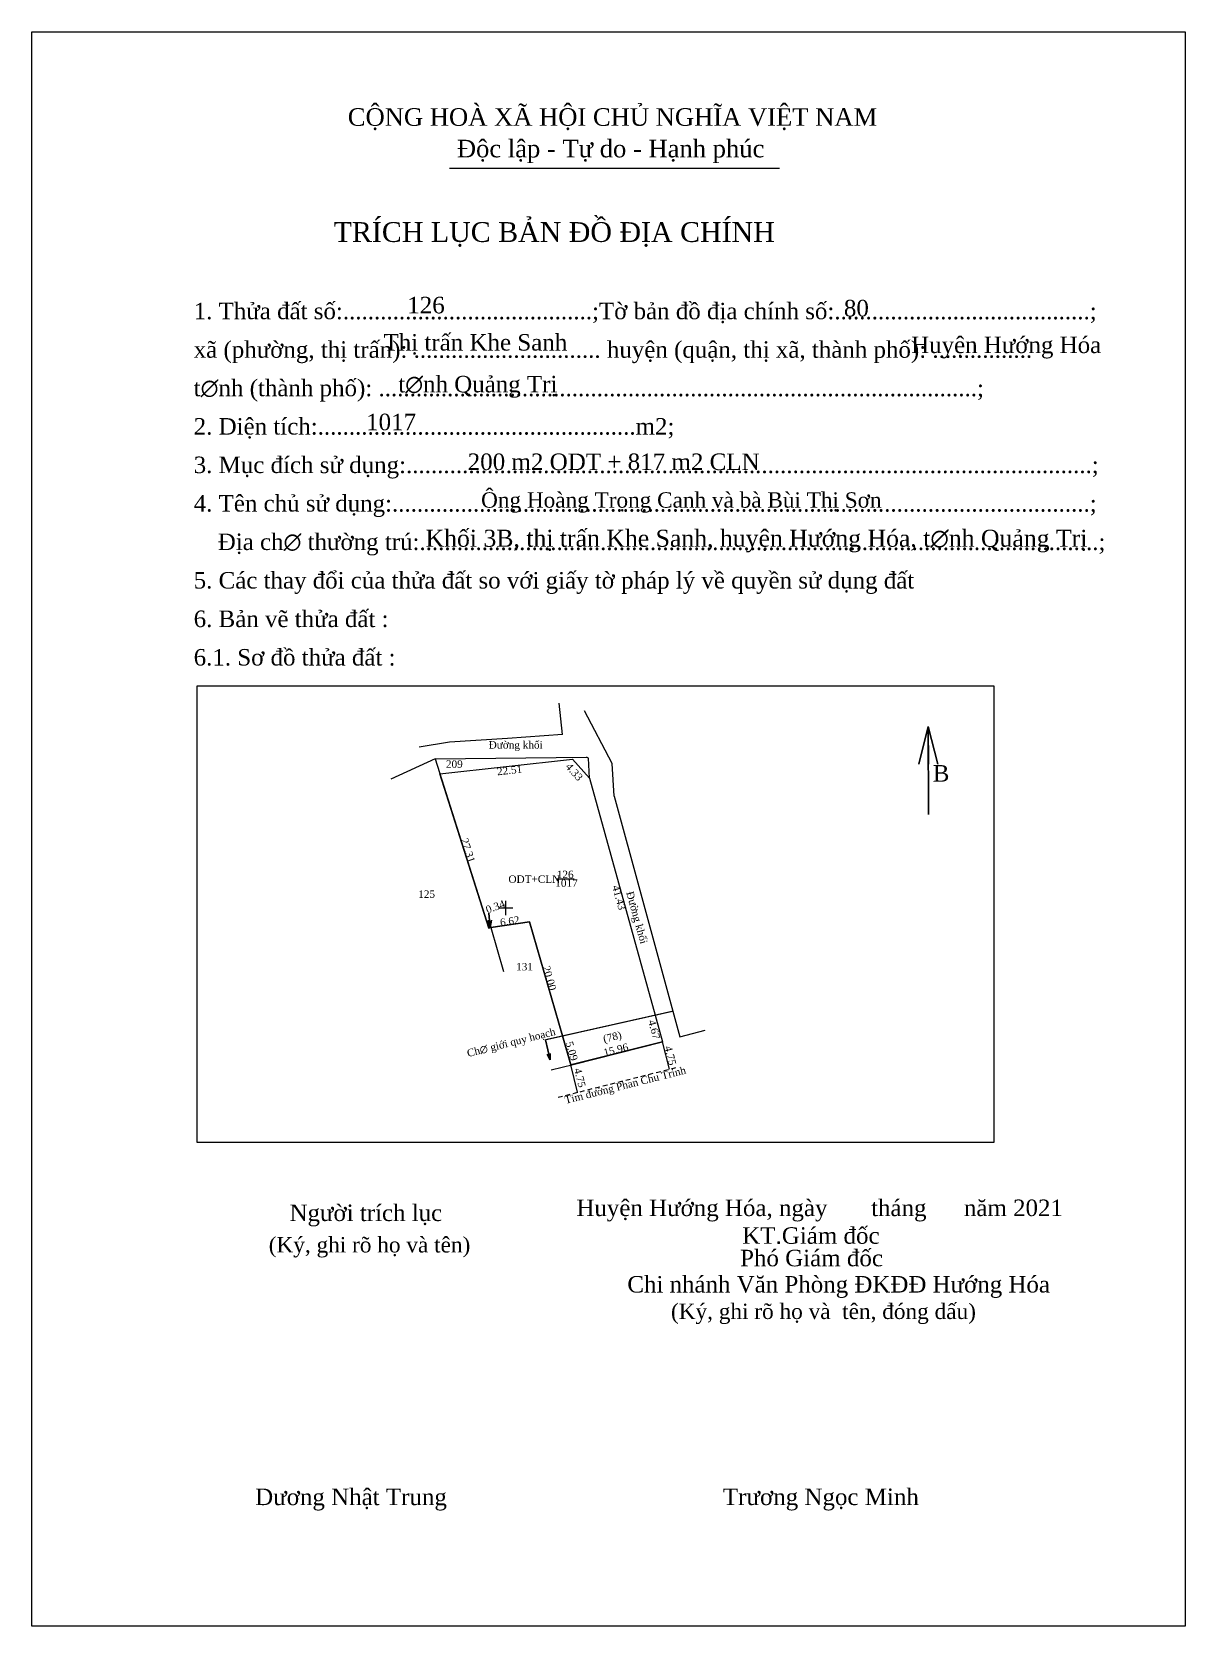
# Model space of a CAD drawing. Header units: metres. Extents: x 550442 to 551921, y 1838170 to 1839042.
# Drawn here: x 550441.7 to 550636.1, y 1838773 to 1839041.8 of the extents above; entities that cross this region are included whole.
import ezdxf
from ezdxf.enums import TextEntityAlignment as Align

# ---------------------------------------------------------------- set-up
doc = ezdxf.new("R2010")
doc.units = ezdxf.units.M
doc.header["$MEASUREMENT"] = 0
doc.linetypes.add('Chigioi', pattern=[15.256739, 0.256739, -15])
doc.linetypes.add('DGN Style 2', pattern=[1.3225, 0.7935, -0.529])
for name, color, linetype, lineweight in [('_hdatnghiatrang', 7, 'Continuous', 0), ('caycongnghiep', 7, 'Continuous', 0), ('D0 20_5', 7, 'Continuous', 0), ('D0 33', 7, 'Continuous', 0), ('D0 34', 7, 'Continuous', 0), ('KICH THUOC', 7, 'Continuous', 0), ('KIHIEU', 7, 'Continuous', 0)]:
    doc.layers.add(name, color=color, linetype=linetype, lineweight=lineweight)
doc.styles.add('Style-VHtimeb', font='VHtimeb.shx')
doc.styles.add('Style-Vntime', font='Vntime.shx')
doc.styles.add('Style-Vntimeb', font='Vntimeb.shx')
doc.styles.add('Style-Vntimei', font='Vntimei.shx')
doc.styles.add('Style-Vntimei I 0.00000', font='Vntimei.shx')
doc.dimstyles.get("Standard").update_dxf_attribs({"dimtxt": 0.18, "dimasz": 0.18, "dimexe": 0.18, "dimexo": 0.0625, "dimgap": 0.09, "dimtad": 0, "dimtih": 1, "dimtoh": 1, "dimdec": 4, "dimzin": 0, "dimdsep": 46, "dimtxsty": 'Standard', "dimcen": 0.09, "dimadec": 0, "dimazin": 0, "dimtfac": 1, "dimtdec": 4, "dimtofl": 0, "dimtmove": 0, "dimatfit": 3, "dimfxl": 1, "dimtolj": 1, "dimtzin": 0, "dimarcsym": 0})

msp = doc.modelspace()

# ---------------------------------------------------------------- texts
at = {"layer": '_hdatnghiatrang', "color": 7, "linetype": 'Continuous', "lineweight": 0, "style": 'Style-Vntime'}
for s, height, p in [('126', 2.79, (550504.98, 1838994.31)), ('80', 2.79, (550578.56, 1838993.79)), ('ThÞ trÊn Khe Sanh', 2.786, (550500.98, 1838988.03)), ('HuyÖn H\xadíng Hãa', 2.7802, (550589.9, 1838987.61)), ('t∅nh Qu¶ng TrÞ', 2.7802, (550503.48, 1838980.99))]:
    msp.add_text(s, height=height, dxfattribs=at).set_placement(p)
for s, height, p in [('1017', 2.79, (550498.05, 1838977.39)), ('200 m2 ODT + 817 m2 CLN', 2.79, (550515.17, 1838970.68)), ('¤ng Hoµng Träng Canh vµ bµ Bïi ThÞ S¬n', 2.59, (550517.43, 1838964.14)), ('Khèi 3B, thÞ trÊn Khe Sanh, huyÖn H\xadíng Hãa, t∅nh Qu¶ng TrÞ', 2.87, (550508.07, 1838957.83))]:
    msp.add_text(s, height=height, dxfattribs=at).set_placement(p, align=Align.TOP_LEFT)
for s, height, p in [('HuyÖn H\xadíng Hãa, ngµy       th¸ng      n¨m 2021', 2.7822, (550574.48, 1838844.9)), ('D\xad¬ng NhËt Trung', 2.7846, (550495.51, 1838796.17)), ('Tr\xad¬ng Ngäc Minh', 2.786, (550574.69, 1838796.18))]:
    msp.add_text(s, height=height, dxfattribs=at).set_placement(p, align=Align.TOP_CENTER)
at = {"layer": 'D0 20_5', "color": 7, "linetype": 'Continuous', "lineweight": 0, "style": 'Style-Vntime'}
msp.add_text('§\xadêng khèi', height=1.25, dxfattribs=at).set_placement((550523.26, 1838921.56), align=Align.MIDDLE_CENTER)
for s, p in [('125', (550508.25, 1838897.02)), ('125', (550508.25, 1838897.02)), ('131', (550524.75, 1838884.79)), ('131', (550524.75, 1838884.79))]:
    msp.add_text(s, height=1.25, dxfattribs=at).set_placement(p, align=Align.TOP_CENTER)
for s, rotation, p in [('§\xadêng khèi', 285.5424, (550543.09, 1838892.28)), ('0.34', 20.556, (550520.05, 1838893.7)), ('6.62', 8.0811, (550522.35, 1838891.23)), ('4.67', 285.269, (550546, 1838873.4)), ('Ch∅ giíi quy ho¹ch', 14.1386, (550522.65, 1838870.8)), ('5.09', 286.0364, (550532.11, 1838869.77)), ('15.96', 14.1407, (550540.29, 1838869.55)), ('4.75', 284.1239, (550548.73, 1838869.03)), ('Tim ®\xadêng Phan Chu Trinh', 14.1386, (550541.87, 1838863.6)), ('Tim ®\xadêng Phan Chu Trinh', 14.1386, (550541.87, 1838863.6)), ('4.75', 284.2705, (550533.48, 1838865.29))]:
    msp.add_text(s, height=1.25, rotation=rotation, dxfattribs=at).set_placement(p, align=Align.CENTER)
at = {"layer": 'D0 34', "color": 7, "linetype": 'Continuous', "lineweight": 0, "style": 'Style-Vntime'}
for s, p in [('209', (550512.92, 1838918.94)), ('ODT+CLN', (550526.4, 1838899.55)), ('ODT+CLN', (550526.4, 1838899.55)), ('126', (550531.6, 1838900.34)), ('126', (550531.6, 1838900.34)), ('1017', (550531.82, 1838898.88))]:
    msp.add_text(s, height=1.25, dxfattribs=at).set_placement(p, align=Align.TOP_CENTER)
at = {"layer": 'KICH THUOC', "color": 7, "linetype": 'Continuous', "lineweight": 0, "style": 'Style-Vntime'}
for s, rotation, p in [('22.51', 6.3008, (550522.29, 1838916.65)), ('4.33', 311.7215, (550532.66, 1838916.59)), ('27.31', 287.6056, (550514.63, 1838903.58)), ('41.43', 285.4686, (550540.07, 1838895.65)), ('6.62', 8.0811, (550522.35, 1838891.23)), ('20.00', 286.0516, (550528.37, 1838882.07)), ('(78)', 14.1386, (550539.69, 1838871.72)), ('15.96', 14.1407, (550540.29, 1838869.55))]:
    msp.add_text(s, height=1.25, rotation=rotation, dxfattribs=at).set_placement(p, align=Align.CENTER)
at = {"layer": 'KIHIEU', "color": 7, "linetype": 'Continuous', "lineweight": 0}
for s, height, style, p in [('CéNG HOµ X· HéI CHñ NGHÜA VIÖT NAM', 2.9656, 'Style-VHtimeb', (550494.97, 1839025.93)), ('§éc lËp - Tù do - H¹nh phóc', 2.9656, 'Style-Vntimeb', (550513.35, 1839020.61)), ('TRÝCH LôC B¶N ®å ®ÞA CHÝNH', 3.3363, 'Style-VHtimeb', (550492.59, 1839006.35)), ('1. Thöa ®Êt sè:........................................;Tê b¶n ®å ®Þa chÝnh sè:.........................................;', 2.78022, 'Style-Vntime', (550469, 1838993.32)), ('x· (ph\xadêng, thÞ trÊn): .............................. huyÖn (quËn, thÞ x·, thµnh phè): ................', 2.7822, 'Style-Vntime', (550469, 1838986.82)), ('t∅nh (thµnh phè): ................................................................................................;', 2.7822, 'Style-Vntime', (550469, 1838980.34)), ('2. DiÖn tÝch:...................................................m2;', 2.7822, 'Style-Vntime', (550469, 1838973.87)), ('3. Môc ®Ých sö dông:..............................................................................................................;', 2.7822, 'Style-Vntime', (550469, 1838967.38)), ('4. Tªn chñ sö dông:................................................................................................................;', 2.78022, 'Style-Vntime', (550469, 1838960.89)), ('§Þa ch∅ th\xadêng tró:.............................................................................................................;', 2.78022, 'Style-Vntime', (550473.06, 1838954.41)), ('5. C¸c thay ®æi cña thöa ®Êt so víi giÊy tê ph¸p lý vÒ quyÒn sö dông ®Êt', 2.7802, 'Style-Vntime', (550469, 1838947.92)), ('6. B¶n vÏ thöa ®Êt :', 2.7802, 'Style-Vntime', (550469, 1838941.42)), ('6.1. S¬ ®å thöa ®Êt :', 2.7802, 'Style-Vntime', (550469, 1838934.94)), ('B', 2.78, 'Style-VHtimeb', (550593.54, 1838915.37))]:
    msp.add_text(s, height=height, dxfattribs=dict(at, style=style)).set_placement(p)
for s, height, style, p in [('Ng\xadêi trÝch lôc', 2.7802, 'Style-Vntimeb', (550498.01, 1838844.06)), ('KT.Gi¸m ®èc', 2.786, 'Style-Vntimeb', (550573.01, 1838840.23)), ('(Ký, ghi râ hä vµ tªn)', 2.595, 'Style-Vntimei I 0.00000', (550498.63, 1838838.58)), ('Phã Gi¸m ®èc', 2.786, 'Style-Vntimeb', (550573.11, 1838836.44)), ('Chi nh¸nh V¨n Phßng §K§§ H\xadíng Hãa', 2.7802, 'Style-Vntimeb', (550577.68, 1838832.01)), ('(Ký, ghi râ hä vµ  tªn, ®ãng dÊu)', 2.595, 'Style-Vntimei I 0.00000', (550575.12, 1838827.36))]:
    msp.add_text(s, height=height, dxfattribs=dict(at, style=style)).set_placement(p, align=Align.TOP_CENTER)

# ---------------------------------------------------------------- blocks, each defined once
blk = doc.blocks.new('TerminatorOpen_0.5')
at = {"color": 0, "linetype": 'ByBlock', "lineweight": -2}
for q in [(-1, 0.25), (-1, 0), (-1, -0.25)]:
    blk.add_line((0, 0), q, dxfattribs=at)

# ---------------------------------------------------------------- linework, layer by layer
at = {"layer": '_hdatnghiatrang', "color": 7, "linetype": 'Continuous', "lineweight": 0}
for p, q in [((550509.68, 1838919.18), (550518.73, 1838890.65)), ((550509.68, 1838919.18), (550518.73, 1838890.65)), ((550510.47, 1838916.68), (550532.84, 1838919.15)), ((550532.84, 1838919.15), (550535.72, 1838915.92)), ((550535.52, 1838919.32), (550535.19, 1838919.5)), ((550535.72, 1838915.92), (550535.52, 1838919.32)), ((550535.72, 1838915.92), (550546.77, 1838875.99)), ((550530.26, 1838898.96), (550533.13, 1838898.96)), ((550530.26, 1838898.96), (550533.13, 1838898.96)), ((550519.05, 1838890.77), (550525.6, 1838891.7)), ((550525.6, 1838891.7), (550531.13, 1838872.48)), ((550518.73, 1838890.65), (550519.05, 1838890.77)), ((550518.73, 1838890.65), (550519.05, 1838890.77)), ((550546.76, 1838875.99), (550548.01, 1838871.49)), ((550531.13, 1838872.48), (550532.53, 1838867.59)), ((550532.95, 1838867.7), (550548.01, 1838871.49))]:
    msp.add_line(p, q, dxfattribs=at)
at = {"layer": 'caycongnghiep', "color": 7, "linetype": 'Chigioi', "lineweight": 0, "ltscale": 0.1, "const_width": 0.2, "flags": 128}
msp.add_lwpolyline([(550528.19, 1838871.82), (550549.7, 1838876.65)], dxfattribs=at)
at = {"layer": 'D0 20_5', "color": 7, "linetype": 'Continuous', "lineweight": 0}
for p, q in [((550531.16, 1838923.29), (550530.56, 1838928.58)), ((550531.16, 1838923.29), (550530.56, 1838928.58)), ((550539.52, 1838918.41), (550534.87, 1838927.27)), ((550539.52, 1838918.41), (550534.87, 1838927.27)), ((550512.13, 1838922), (550507.02, 1838921.15)), ((550512.13, 1838922), (550507.02, 1838921.15)), ((550521.88, 1838922.66), (550512.13, 1838922)), ((550521.88, 1838922.66), (550512.13, 1838922)), ((550531.16, 1838923.29), (550521.88, 1838922.66)), ((550531.16, 1838923.29), (550521.88, 1838922.66)), ((550509.68, 1838919.18), (550502.22, 1838915.77)), ((550539.85, 1838912.93), (550539.52, 1838918.41)), ((550539.85, 1838912.93), (550539.52, 1838918.41)), ((550539.85, 1838912.93), (550544.33, 1838896.43)), ((550539.85, 1838912.93), (550544.33, 1838896.43)), ((550544.33, 1838896.43), (550550.89, 1838872.31)), ((550544.33, 1838896.43), (550550.89, 1838872.31)), ((550519.05, 1838890.77), (550521.23, 1838883.36)), ((550550.89, 1838872.31), (550555.2, 1838873.46)), ((550529.05, 1838868.48), (550528.3, 1838871.84)), ((550549.17, 1838866.88), (550548.01, 1838871.49)), ((550529.23, 1838866.76), (550532.95, 1838867.7)), ((550533.7, 1838862.99), (550532.53, 1838867.59))]:
    msp.add_line(p, q, dxfattribs=at)
at = {"layer": 'D0 20_5', "color": 7, "linetype": 'DGN Style 2', "lineweight": 0}
for p, q in [((550534.11, 1838863.09), (550550.53, 1838867.22)), ((550530.39, 1838862.15), (550534.11, 1838863.09))]:
    msp.add_line(p, q, dxfattribs=at)
at = {"layer": 'D0 33', "color": 7, "linetype": 'Continuous', "lineweight": 0, "flags": 128}
msp.add_lwpolyline([(550441.74, 1839041.76), (550636.06, 1839041.76), (550636.06, 1838772.99), (550441.74, 1838772.99), (550441.74, 1839041.76)], close=True, dxfattribs=at)
at = {"layer": 'D0 34', "color": 7, "linetype": 'Continuous', "lineweight": 0, "flags": 128}
msp.add_lwpolyline([(550532.84, 1838919.15), (550535.72, 1838915.92), (550546.77, 1838875.99), (550548.01, 1838871.49), (550532.53, 1838867.59), (550531.13, 1838872.48), (550525.6, 1838891.7), (550519.05, 1838890.77), (550518.73, 1838890.65), (550510.47, 1838916.68), (550532.84, 1838919.15)], close=True, dxfattribs=at)
at = {"layer": 'KICH THUOC', "color": 7, "linetype": 'Continuous', "lineweight": 0}
for p, q in [((550509.68, 1838919.18), (550535.19, 1838919.5)), ((550520.38, 1838894.07), (550522.78, 1838894.07)), ((550521.58, 1838892.87), (550521.58, 1838895.27))]:
    msp.add_line(p, q, dxfattribs=at)
at = {"layer": 'KIHIEU', "color": 7, "linetype": 'Continuous', "lineweight": 0, "ltscale": 19161337.18854891}
msp.add_line((550512.09, 1839018.79), (550567.7, 1839018.79), dxfattribs=at)
at = {"layer": 'KIHIEU', "color": 7, "linetype": 'Continuous', "lineweight": 13}
for p, q in [((550469.61, 1838931.54), (550603.85, 1838931.54)), ((550469.61, 1838854.54), (550469.61, 1838931.54)), ((550603.84, 1838931.53), (550603.84, 1838854.53)), ((550603.84, 1838854.54), (550469.61, 1838854.54))]:
    msp.add_line(p, q, dxfattribs=at)

# ---------------------------------------------------------------- block references
at = {"layer": 'D0 20_5', "color": 7, "linetype": 'Continuous', "lineweight": 0, "xscale": 1.25, "yscale": 1.25, "zscale": 1.25, "rotation": 275.1311652823452}
msp.add_blockref('TerminatorOpen_0.5', (550518.98, 1838890.76), dxfattribs=at)

msp.set_redraw_order([(e.dxf.handle, doc.entitydb.next_handle()) for e in msp.query("TEXT MTEXT ATTDEF DIMENSION ARC_DIMENSION")])  # texts and dimensions are drawn at this point

# ---------------------------------------------------------------- leaders
at = {"layer": 'D0 20_5', "color": 7, "linetype": 'Continuous', "lineweight": 0}
for points, override in [([(550518.98, 1838890.76), (550518.76, 1838893.21)], {"dimtxt": 1.25, "dimasz": 1.25, "dimgap": 0, "dimtxsty": 'Style-Vntime', "dimldrblk": 'TerminatorOpen_0.5'}), ([(550529.05, 1838868.48), (550528.3, 1838871.84)], {"dimtxt": 1, "dimasz": 1, "dimgap": 0, "dimtxsty": 'Style-Vntimei', "dimldrblk": 'TerminatorOpen_0.5'})]:
    msp.add_leader(points, dimstyle='Standard', override=override, dxfattribs=at)
at = {"layer": 'KIHIEU', "color": 7, "linetype": 'Continuous', "lineweight": 30}
msp.add_leader([(550592.79, 1838924.68), (550592.82, 1838909.81)], dimstyle='Standard', override={"dimtxt": 6.36, "dimasz": 6.36, "dimgap": 0, "dimtad": 1, "dimtxsty": 'Style-Vntime', "dimldrblk": 'TerminatorOpen_0.5'}, dxfattribs=at)

doc.saveas('drawing.dxf')
